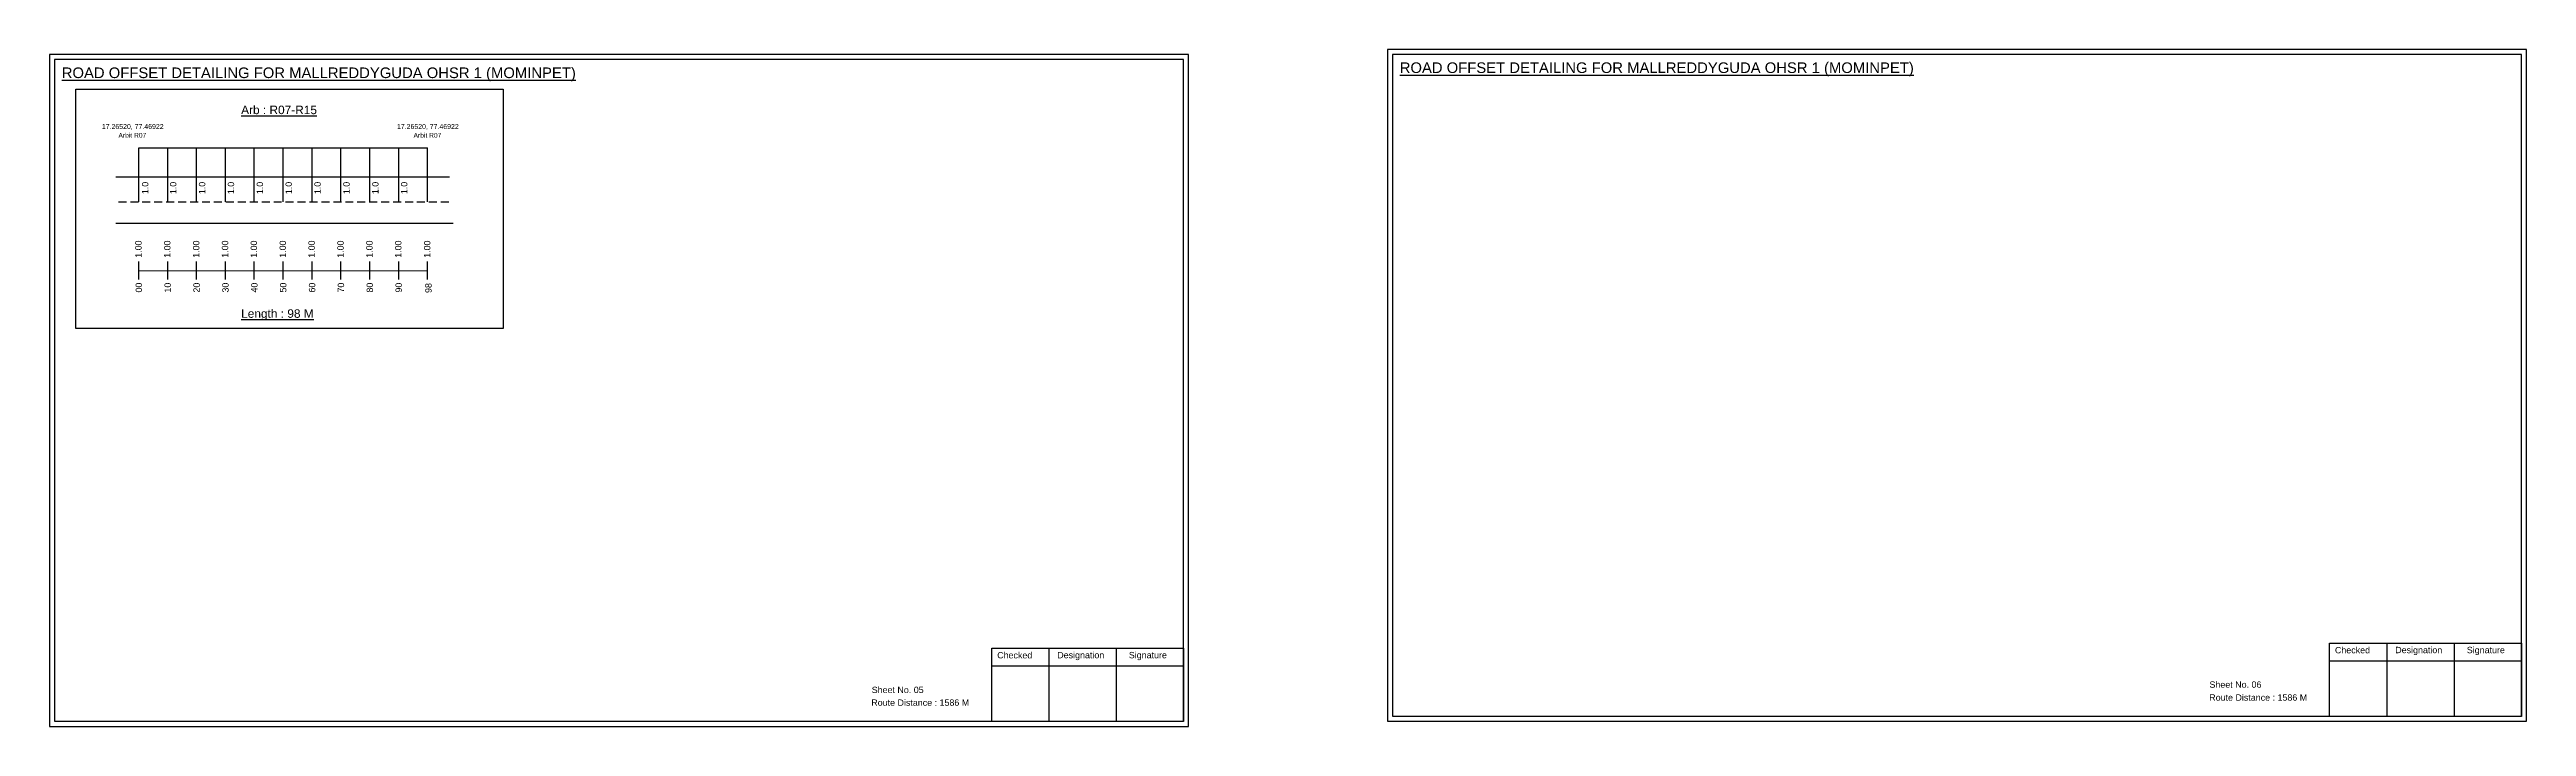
# Model space of a CAD drawing. Header units: inches. Extents: x -117 to 51867, y -12715 to 3423.
# Drawn here: x 31915 to 33082, y -529 to -210 of the extents above; entities that cross this region are included whole.
import ezdxf

# ---------------------------------------------------------------- set-up
doc = ezdxf.new("R2010")
doc.units = ezdxf.units.IN
doc.header["$MEASUREMENT"] = 0
doc.linetypes.add('DASHED2', pattern=[0.375, 0.25, -0.125])
doc.layers.add('PDF_Geometry', color=7, linetype='Continuous')
doc.layers.add('PDF_Text', color=5, linetype='Continuous')
doc.styles.add('PDF Arial', font='arial.ttf')
doc.styles.get("Standard").update_dxf_attribs({"font": 'arial.ttf'})

msp = doc.modelspace()

# ---------------------------------------------------------------- texts
at = {"color": 242, "true_color": 0xcd2027}
for s, height, p in [('%%UROAD OFFSET DETAILING FOR MALLREDDYGUDA OHSR 1 (MOMINPET)', 5, (31921.1, -223.3)), ('%%UROAD OFFSET DETAILING FOR MALLREDDYGUDA OHSR 1 (MOMINPET)', 5, (32551.3, -220.9)), ('%%UArb : R07-R15', 4, (32005.6, -240.3)), ('%%ULength : 98 M', 4, (32005.6, -336.3))]:
    msp.add_text(s, height=height, dxfattribs=at).set_placement(p)
at = {"color": 5}
for s, height, p in [('17.26520, 77.46922', 2.34, (31940, -247.3)), ('17.26520, 77.46922', 2.34, (32079, -247.3)), ('Arbit R07', 2.25, (31947.8, -251.4)), ('Arbit R07', 2.25, (32086.8, -251.4))]:
    msp.add_text(s, height=height, dxfattribs=at).set_placement(p)
for p in [(31961.9, -278), (31975.1, -278), (31988.7, -278), (32002.3, -278), (32015.9, -278), (32029.5, -278), (32043.1, -278), (32056.7, -278), (32070.3, -278), (32083.9, -278)]:
    msp.add_text('1.0', height=3, rotation=90).set_placement(p)
at = {"color": 217, "true_color": 0x93278f}
for s, p in [('1.00', (31958.7, -308)), ('1.00', (31972.3, -308)), ('1.00', (31985.9, -308)), ('1.00', (31999.5, -308)), ('1.00', (32013.1, -308)), ('1.00', (32026.7, -308)), ('1.00', (32040.3, -308)), ('1.00', (32053.9, -308)), ('1.00', (32067.5, -308)), ('1.00', (32081.1, -308)), ('1.00', (32094.7, -308)), ('00', (31958.9, -324.4)), ('10', (31972.5, -324.4)), ('20', (31986.1, -324.4)), ('30', (31999.7, -324.4)), ('40', (32013.3, -324.4)), ('50', (32026.9, -324.4)), ('60', (32040.5, -324.4)), ('70', (32054.1, -324.4)), ('80', (32067.7, -324.4)), ('90', (32081.3, -324.4)), ('98', (32095.3, -324.6))]:
    msp.add_text(s, height=3, rotation=90, dxfattribs=at).set_placement(p)
for s, p in [('Sheet No. 05', (32302.6, -513.2)), ('Sheet No. 06', (32932.7, -510.7)), ('Route Distance : 1586 M', (32302.4, -519.2)), ('Route Distance : 1586 M', (32932.6, -516.8))]:
    msp.add_text(s, height=3).set_placement(p)
at = {"layer": 'PDF_Text', "color": 7, "attachment_point": 7, "style": 'PDF Arial'}
for s, insert, char_height in [('Checked', (32361.7, -496.9), 3), ('Designation', (32390, -497.7), 3.001), ('Signature', (32423.7, -497.7), 3), ('Checked', (32991.8, -494.5), 3), ('Designation', (33020.2, -495.3), 3.001), ('Signature', (33053.9, -495.3), 3)]:
    msp.add_mtext(s, dxfattribs=dict(at, insert=insert, char_height=char_height))

# ---------------------------------------------------------------- linework, layer by layer
at = {"color": 5}
msp.add_line((31957.4, -256.1), (32093.4, -256.1), dxfattribs=at)
for p, q in [((31957.4, -281.6), (31957.4, -256.1)), ((31971, -281.6), (31971, -256.1)), ((31984.6, -281.6), (31984.6, -256.1)), ((31998.2, -281.6), (31998.2, -256.1)), ((32011.8, -281.6), (32011.8, -256.1)), ((32025.4, -281.6), (32025.4, -256.1)), ((32039, -281.6), (32039, -256.1)), ((32052.6, -281.6), (32052.6, -256.1)), ((32066.2, -281.6), (32066.2, -256.1)), ((32079.8, -281.6), (32079.8, -256.1)), ((32093.4, -281.6), (32093.4, -256.1)), ((31946.5, -269.8), (32103.7, -269.8)), ((32105.5, -291.9), (31946.5, -291.9))]:
    msp.add_line(p, q)
at = {"linetype": 'DASHED2', "ltscale": 15}
msp.add_line((31947.8, -281.6), (32103.7, -281.6), dxfattribs=at)
at = {"color": 217, "true_color": 0x93278f}
for p, q in [((31957.4, -318.3), (31957.4, -309.8)), ((31957.4, -314.1), (32093.4, -314)), ((31971, -318.3), (31971, -309.8)), ((31984.6, -318.3), (31984.6, -309.8)), ((31998.2, -318.3), (31998.2, -309.8)), ((32011.8, -318.3), (32011.8, -309.8)), ((32025.4, -318.3), (32025.4, -309.8)), ((32039, -318.3), (32039, -309.8)), ((32052.6, -318.3), (32052.6, -309.8)), ((32066.2, -318.3), (32066.2, -309.8)), ((32079.8, -318.3), (32079.8, -309.8)), ((32093.4, -318.3), (32093.4, -309.8))]:
    msp.add_line(p, q, dxfattribs=at)
msp.add_lwpolyline([(31927.8, -228.6), (32129, -228.6), (32129, -341.3), (31927.8, -341.3)], close=True)
at = {"layer": 'PDF_Geometry'}
for points in [[(32545.5, -209.8), (32545.5, -526.5), (33082, -526.5), (33082, -209.8)], [(31915.3, -212.2), (31915.3, -529), (32451.8, -529), (32451.8, -212.2)], [(31917.7, -214.6), (31917.7, -526.5), (32449.4, -526.5), (32449.4, -214.6)], [(32547.9, -212.2), (32547.9, -524.1), (33079.6, -524.1), (33079.6, -212.2)]]:
    msp.add_lwpolyline(points, close=True, dxfattribs=at)
at = {"layer": 'PDF_Geometry', "color": 242, "true_color": 0xcc1f26}
for points in [[(33079.6, -524.2), (32989.2, -524.2), (32989.2, -489.6), (33079.6, -489.6)], [(32449.4, -526.6), (32359.1, -526.6), (32359.1, -492), (32449.4, -492)]]:
    msp.add_lwpolyline(points, close=True, dxfattribs=at)
for points in [[(33016.2, -489.6), (33016.2, -524.2)], [(33048, -489.6), (33048, -524.2)], [(32359.1, -500.4), (32449.4, -500.4)], [(32386, -492), (32386, -526.6)], [(32417.8, -492), (32417.8, -526.6)], [(32989.2, -498), (33079.6, -498)]]:
    msp.add_lwpolyline(points, dxfattribs=at)

msp.set_redraw_order([(e.dxf.handle, doc.entitydb.next_handle()) for e in msp.query("TEXT MTEXT ATTDEF DIMENSION ARC_DIMENSION")])  # texts and dimensions are drawn at this point

doc.saveas('drawing.dxf')
